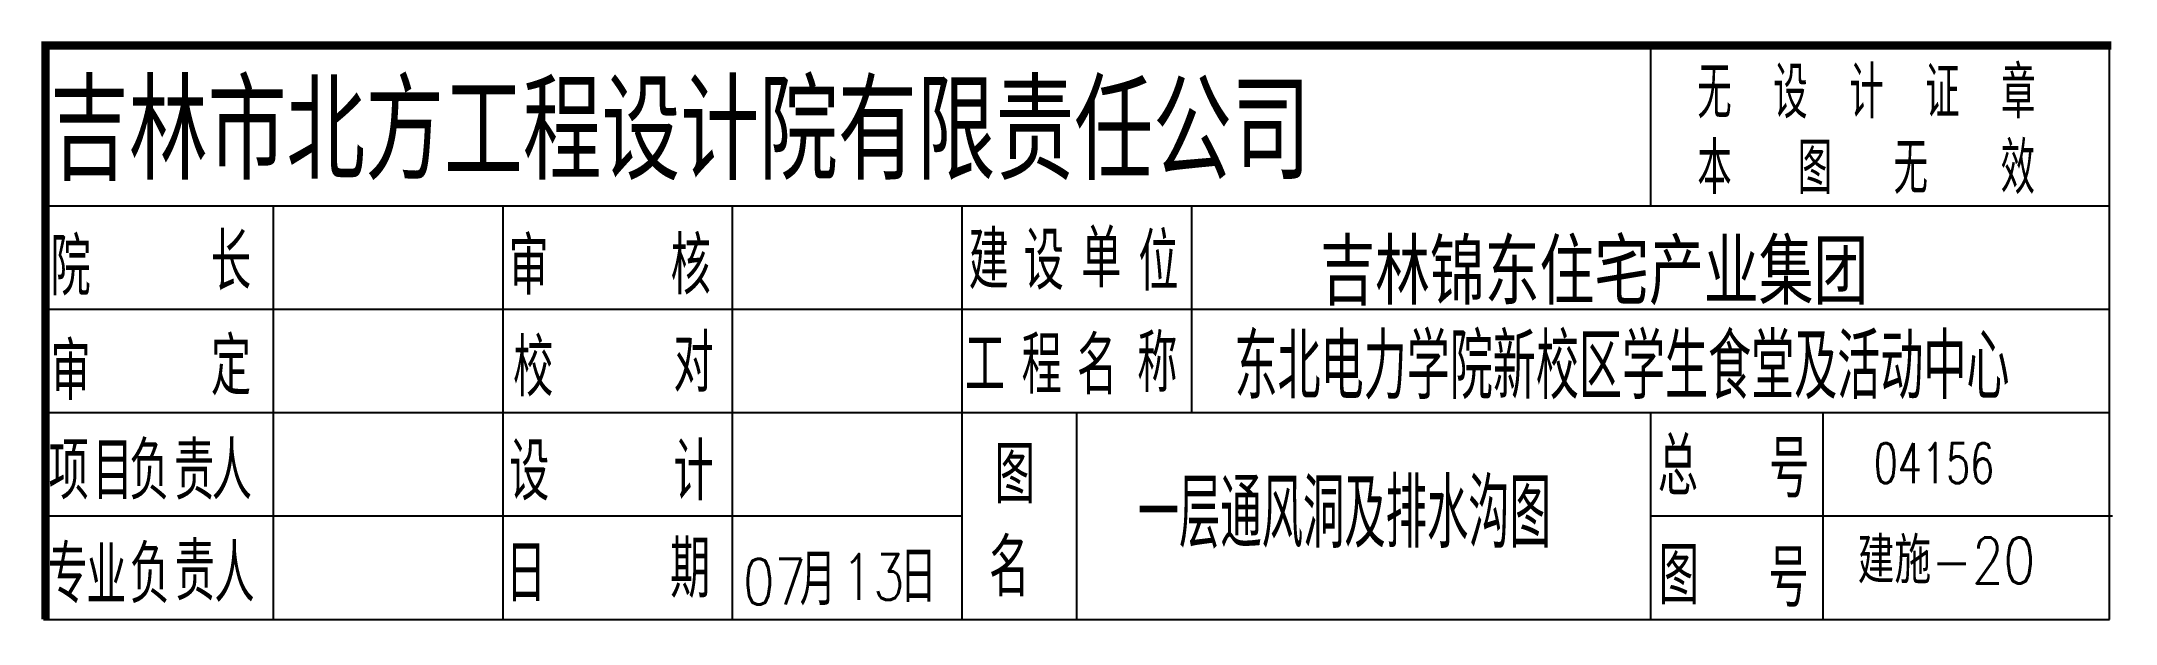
# Model space of a CAD drawing. Extents: x -55219 to 470149, y 494712 to 780039.
# Drawn here: x 371150 to 398255, y 751841 to 759446 of the extents above; entities that cross this region are included whole.
import ezdxf

# ---------------------------------------------------------------- set-up
doc = ezdxf.new("R2010")
doc.units = 0
doc.header["$LTSCALE"] = 1500
doc.header["$MEASUREMENT"] = 0
doc.layers.get('0').update_dxf_attribs({"linetype": 'CONTINUOUS'})
for name, color, linetype in [('B1', 3, 'CONTINUOUS'), ('GPSCOMMON', 7, 'CONTINUOUS'), ('LVTRY', 6, 'CONTINUOUS'), ('文字和字符', 3, 'CONTINUOUS')]:
    doc.layers.add(name, color=color, linetype=linetype)
doc.styles.add('_HZTXT', font='txt.shx', dxfattribs={"width": 0.8, "bigfont": 'hztxt.shx'})
doc.styles.add('GPSXW', font='txt.shx', dxfattribs={"width": 0.8, "bigfont": 'hztxt.shx'})
doc.styles.add('H1', font='')
doc.styles.add('STY10', font='TXT', dxfattribs={"width": 0.7, "bigfont": 'HZTXT'})
doc.styles.add('STY13', font='TXT.shx', dxfattribs={"width": 0.7, "bigfont": 'STK.shx'})
doc.styles.add('STY3', font='TXT', dxfattribs={"width": 0.85, "bigfont": 'STK'})
doc.styles.add('STY7', font='TXT', dxfattribs={"width": 0.7, "bigfont": 'HZTXT'})
doc.styles.add('STY8', font='TXT', dxfattribs={"width": 0.7, "bigfont": 'HZTXT'})
doc.styles.add('STY9', font='TXT', dxfattribs={"width": 0.7, "bigfont": 'HZTXT'})
doc.styles.get('H1').set_extended_font_data('SimSun')

msp = doc.modelspace()

# ---------------------------------------------------------------- texts
at = {"color": 3, "linetype": 'Continuous'}
for s, height, style, width, p in [('吉林市北方工程设计院有限责任公司', 1275, 'STY3', 0.85, (371262.2, 757637.7)), ('单', 750, 'STY9', 0.7, (384738.9, 756232)), ('院', 750, 'STY8', 0.7, (371267.9, 756126)), ('长', 750, 'STY8', 0.7, (373364, 756190.6)), ('审', 750, 'STY8', 0.7, (377254, 756135)), ('核', 750, 'STY8', 0.7, (379372.6, 756141.1)), ('建', 750, 'STY9', 0.7, (383266.9, 756210.2)), ('设', 750, 'STY9', 0.7, (383986.4, 756203.4)), ('位', 750, 'STY9', 0.7, (385485.2, 756189.6)), ('对', 750, 'STY8', 0.7, (379408.3, 754867.3)), ('称', 750, 'STY9', 0.7, (385469.7, 754864.8)), ('审', 750, 'STY8', 0.7, (371267.9, 754760.5)), ('定', 750, 'STY8', 0.7, (373364, 754825.1)), ('校', 750, 'STY8', 0.7, (377313.6, 754808.8)), ('工', 750, 'STY9', 0.7, (383218.4, 754849.8)), ('程', 750, 'STY9', 0.7, (383959.4, 754843)), ('名', 750, 'STY9', 0.7, (384682.4, 754836.1)), ('总', 750, 'STY7', 0.7, (392273.3, 753518.7)), ('目', 750, 'STY8', 0.7, (371817.9, 753460.4)), ('负', 750, 'STY8', 0.7, (372297.1, 753460.4)), ('责', 750, 'STY8', 0.7, (372883.4, 753460.4)), ('人', 750, 'STY8', 0.7, (373375.3, 753460.4)), ('设', 750, 'STY8', 0.7, (377261.3, 753451.1)), ('计', 750, 'STY8', 0.7, (379410.4, 753449.5)), ('图', 750, 'STY10', 0.7, (383606.9, 753409.9)), ('号', 750, 'STY7', 0.7, (393726.7, 753487)), ('04156', 525, 'STY7', 0.7, (395095, 753673.8)), ('期', 750, 'STY8', 0.7, (379364.3, 752177.9)), ('名', 750, 'STY10', 0.7, (383533.6, 752196.6)), ('业', 750, 'STY8', 0.7, (371735.1, 752085.1)), ('负', 750, 'STY8', 0.7, (372303.4, 752107.2)), ('责', 750, 'STY8', 0.7, (372891.4, 752144.9)), ('人', 750, 'STY8', 0.7, (373410, 752119.9)), ('日', 750, 'STY8', 0.7, (377217.5, 752120.1)), ('月', 675, 'STY8', 0.7, (381059.4, 752078.9)), ('日', 675, 'STY8', 0.7, (382373.2, 752113.7)), ('图', 750, 'STY7', 0.7, (392284.4, 752091.1)), ('号', 750, 'STY7', 0.7, (393718.1, 752059.8))]:
    msp.add_text(s, height=height, dxfattribs=dict(at, style=style, width=width)).set_placement(p)
at = {"color": 3}
for s, height, style, width, p in [('无', 675, 'STY13', 0.7, (392789.6, 758442.2)), ('设', 675, 'STY13', 0.7, (393782.4, 758442.2)), ('计', 675, 'STY13', 0.7, (394775.2, 758442.2)), ('证', 675, 'STY13', 0.7, (395767.9, 758442.2)), ('章', 675, 'STY13', 0.7, (396760.7, 758442.2)), ('本', 675, 'STY13', 0.7, (392789.6, 757454.8)), ('图', 675, 'STY13', 0.7, (394101.3, 757454.8)), ('无', 675, 'STY13', 0.7, (395355.1, 757454.8)), ('效', 675, 'STY13', 0.7, (396753.4, 757454.8)), ('13', 600, 'GPSXW', 0.8, (381607, 752148.4)), ('07', 600, 'GPSXW', 0.8, (380318.1, 752087.2))]:
    msp.add_text(s, height=height, dxfattribs=dict(at, style=style, width=width)).set_placement(p)
at = {"linetype": 'Continuous', "style": 'STY8', "width": 0.7}
for s, p in [('项', (371242.9, 753460.4)), ('专', (371230.5, 752106.4))]:
    msp.add_text(s, height=750, dxfattribs=at).set_placement(p)
at = {"layer": 'B1', "color": 3, "style": '_HZTXT', "width": 0.8}
msp.add_text('建施-20', height=600, dxfattribs=at).set_placement((394885.5, 752364.8))
at = {"layer": 'LVTRY', "style": '_HZTXT', "width": 0.6}
msp.add_text('一层通风洞及排水沟图', height=900, dxfattribs=at).set_placement((385476.4, 752829.9))
at = {"layer": '文字和字符', "color": 2, "style": 'H1'}
for s, width, p in [('吉林锦东住宅产业集团', 0.7, (387862.4, 756086.8)), ('东北电力学院新校区学生食堂及活动中心', 0.55, (386741.1, 754853.7))]:
    msp.add_text(s, height=750, dxfattribs=dict(at, width=width)).set_placement(p)

# ---------------------------------------------------------------- linework, layer by layer
at = {"color": 3, "linetype": 'Continuous'}
for p, q in [((392178.2, 759393.4), (392178.2, 757293.4)), ((398178.2, 751893.4), (398178.2, 759393.4)), ((398178.2, 757293.4), (371178.2, 757293.4)), ((374178.2, 757293.4), (374178.2, 751893.4)), ((377178.2, 757293.4), (377178.2, 751893.4)), ((380178.2, 757293.4), (380178.2, 751893.4)), ((383178.2, 757293.4), (383178.2, 751893.4)), ((386178.2, 757293.4), (386178.2, 754593.4)), ((398178.2, 755943.4), (371178.2, 755943.4)), ((398178.2, 754593.4), (371178.2, 754593.4)), ((384678.2, 754593.4), (384678.2, 751893.4)), ((392178.2, 754593.4), (392178.2, 751893.4)), ((394428.2, 754593.4), (394428.2, 751893.4)), ((383178.2, 753243.4), (371178.2, 753243.4)), ((398216.3, 753243.4), (392178.2, 753243.4))]:
    msp.add_line(p, q, dxfattribs=at)
at = {"color": 3}
msp.add_line((371178.2, 751893.4), (398178.2, 751893.4), dxfattribs=at)
at = {"layer": 'GPSCOMMON', "color": 1, "const_width": 105}
msp.add_lwpolyline([(371202.2, 751893.4), (371202.2, 759393.4), (398202.2, 759393.4)], dxfattribs=at)

msp.set_redraw_order([(e.dxf.handle, doc.entitydb.next_handle()) for e in msp.query("TEXT MTEXT ATTDEF DIMENSION ARC_DIMENSION")])  # texts and dimensions are drawn at this point

doc.saveas('drawing.dxf')
